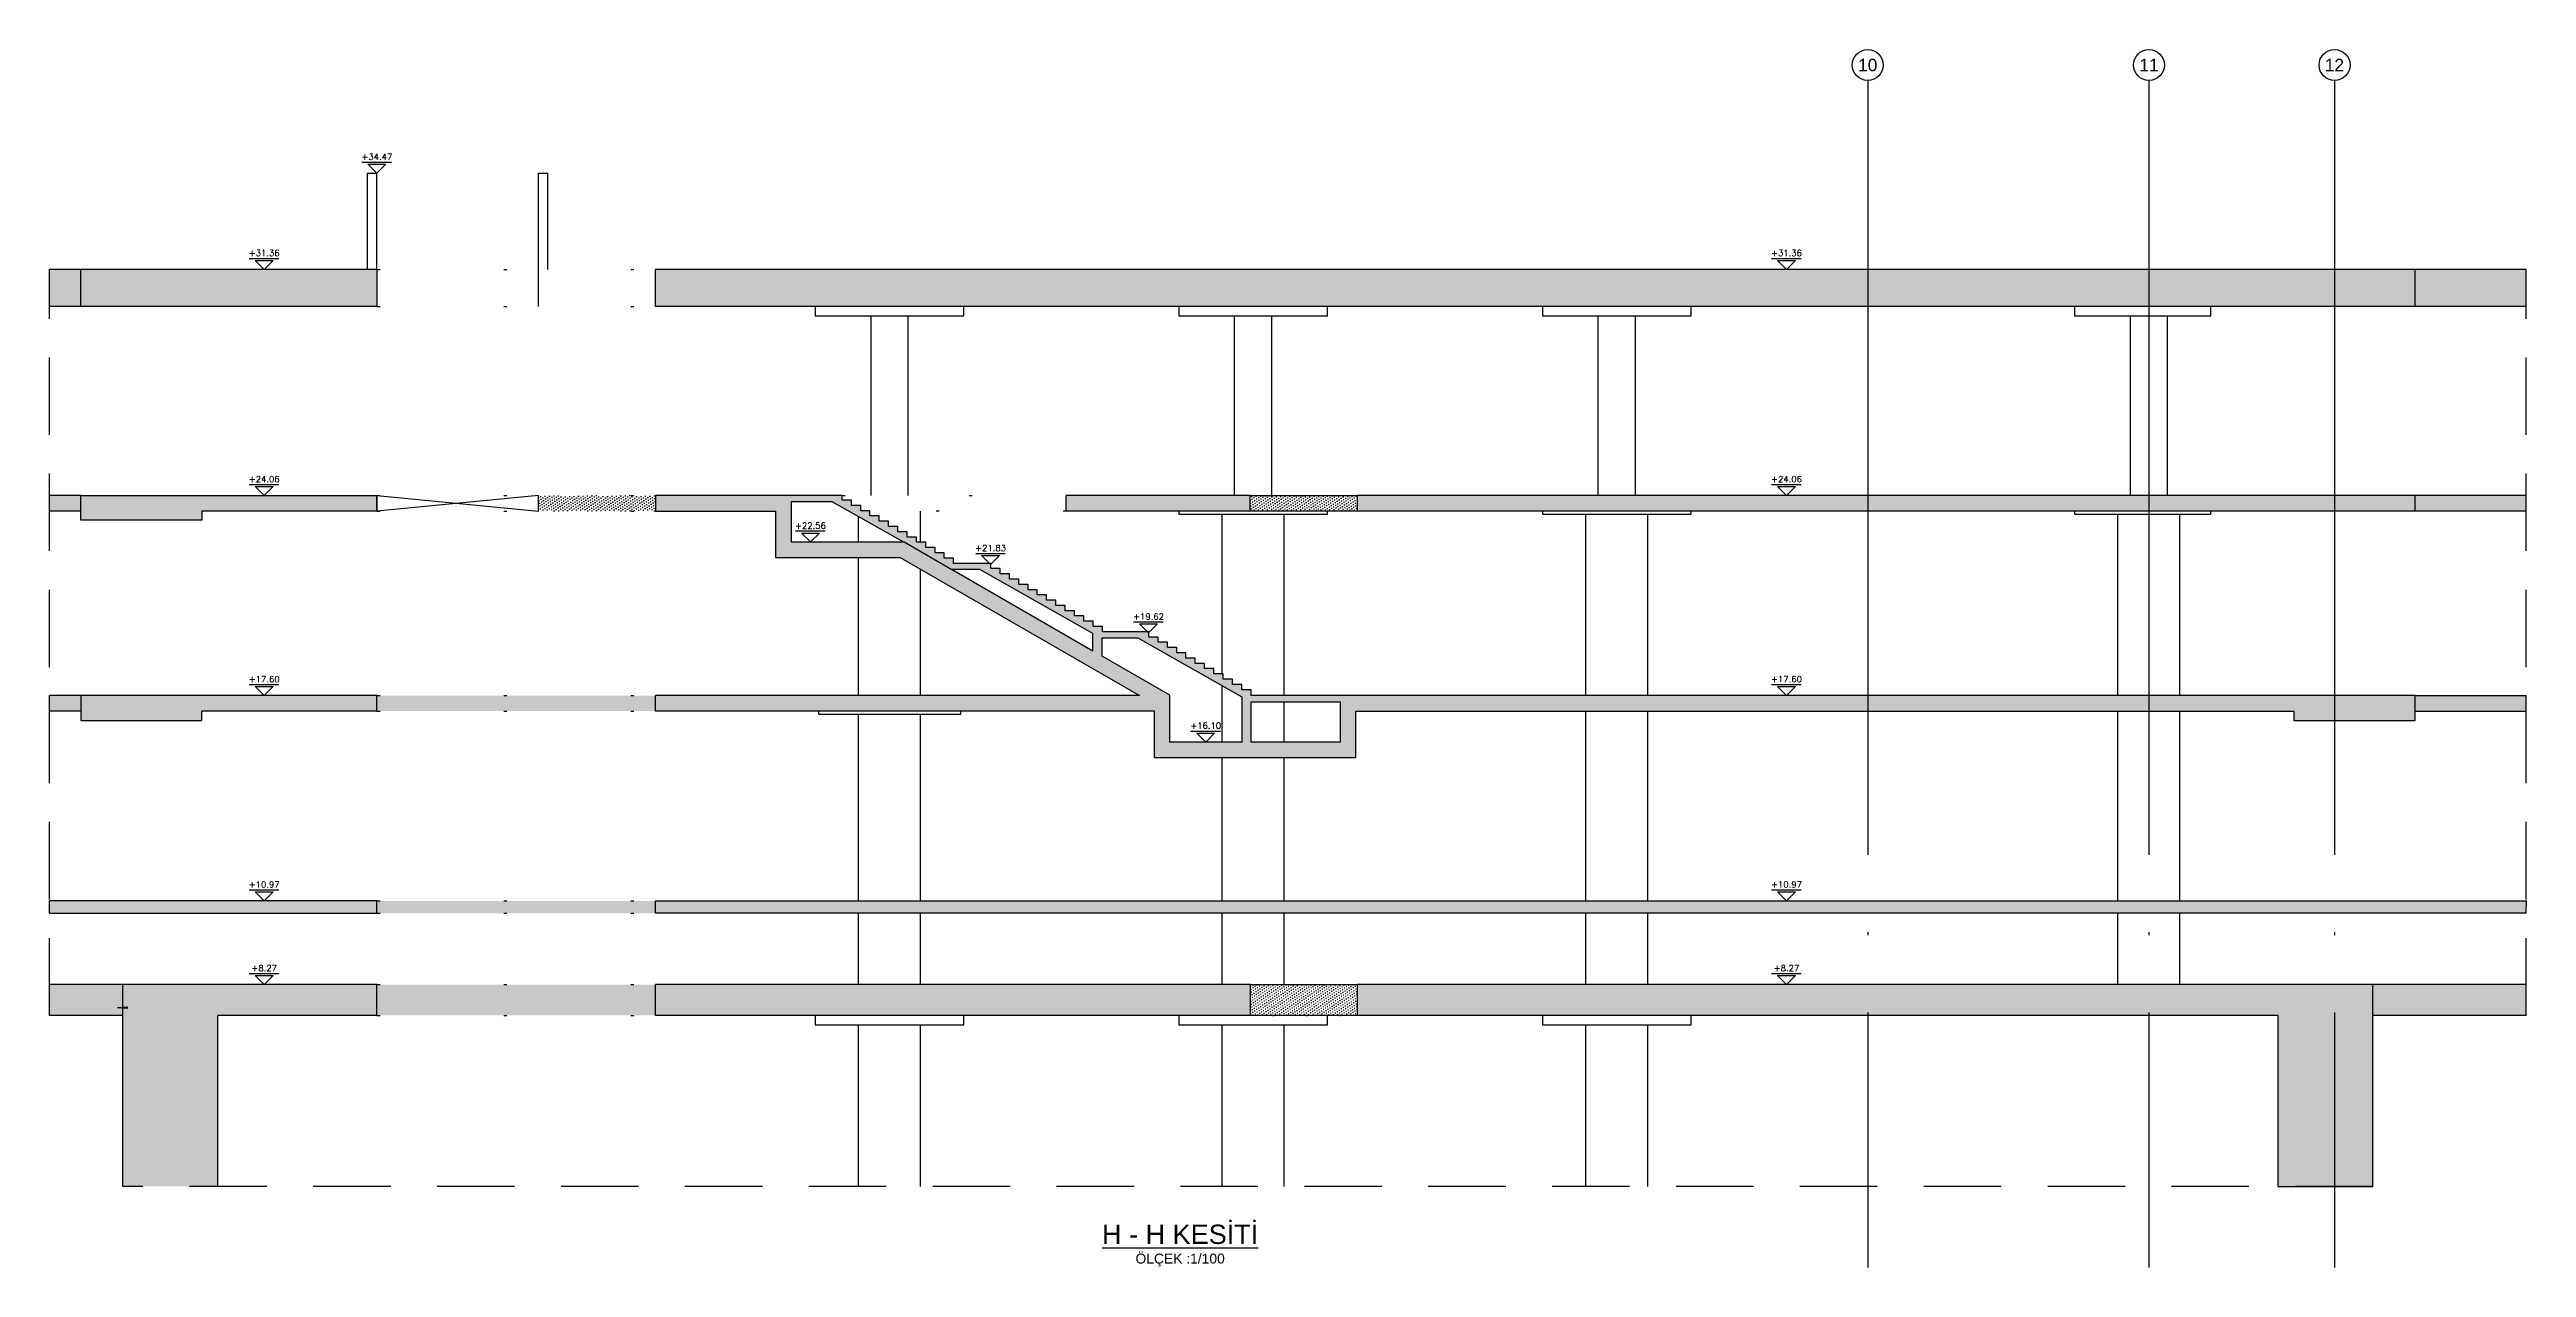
# Model space of a CAD drawing. Header units: millimetres. Extents: x 400408 to 401363, y 4543987 to 4544157.
# Drawn here: x 401201.3 to 401281.3, y 4544029.1 to 4544068.4 of the extents above; entities that cross this region are included whole.
import ezdxf
from ezdxf.enums import TextEntityAlignment as Align

# ---------------------------------------------------------------- set-up
doc = ezdxf.new("R2010")
doc.units = ezdxf.units.MM
for name, pattern in [('ACAD_ISO05W100', [33, 24, -3, 0, -3, 0, -3]), ('AKS', [3, 2.5, -0.25, 0, -0.25]), ('CIZGI', [0.4, 0.25, -0.15]), ('CONTINU', [0]), ('Dot', [4, 0, -4]), ('HIDDEN', [0.375, 0.25, -0.125])]:
    doc.linetypes.add(name, pattern=pattern)
for name, color, linetype in [('aks prota', 2, 'AKS'), ('caks prota', 4, 'Continuous'), ('görünüş prota', 4, 'Continuous'), ('iderzi_PROTA', 3, 'Continuous'), ('kesik prota', 2, 'CIZGI'), ('kesit prota', 1, 'Continuous'), ('kesit tarama prota', 252, 'Continuous'), ('kolon tarama prota', 252, 'Continuous'), ('kot prota', 4, 'Continuous'), ('PRT-CST-rc_level', 6, 'Continuous'), ('PRT-CST-rc_levermark', 4, 'Continuous'), ('st_s_su tutucu', 2, 'Continuous'), ('st_s_ölçü', 4, 'Continuous'), ('t35 prota', 3, 'Continuous'), ('taks prota', 7, 'Continuous'), ('tplan prota', 7, 'Continuous')]:
    doc.layers.add(name, color=color, linetype=linetype)
doc.styles.add('Arial', font='Arial.ttf')
doc.styles.add('OLCU', font='romanstw.shx')
doc.styles.add('TAKS', font='Arial Unicode.ttf')
pattern_1 = [(36, (401042.08825, 4543716.50531), (-0.014547592, 0.087543451), [0, -0.079375])]

msp = doc.modelspace()

# ---------------------------------------------------------------- texts
at = {"layer": 't35 prota', "style": 'Arial'}
msp.add_text('ÖLÇEK :1/100', height=0.32, rotation=0.01179, dxfattribs=at).set_placement((401237.821, 4544029.343), align=Align.MIDDLE)
at = {"layer": 'taks prota', "style": 'TAKS'}
for s, p in [('10', (401260.022, 4544067.899)), ('11', (401269.102, 4544067.899)), ('12', (401275.091, 4544067.899))]:
    msp.add_text(s, height=0.4, dxfattribs=at).set_placement(p, align=Align.MIDDLE_CENTER)
at = {"layer": 'tplan prota', "style": 'Arial'}
msp.add_text('%%UH - H KESİTİ', height=0.625, rotation=0.01179, dxfattribs=at).set_placement((401237.821, 4544030.218), align=Align.MIDDLE)

# ---------------------------------------------------------------- blocks, each defined once
blk = doc.blocks.new('KOTK5')
at = {"layer": 'PRT-CST-rc_levermark'}
blk.add_line((217, 160), (-213, 160), dxfattribs=at)
blk.add_lwpolyline([(130, 130), (-130, 130), (0, 0)], close=True, dxfattribs=at)
at = {"layer": 'PRT-CST-rc_level', "style": 'OLCU'}
blk.add_attdef('000.00', text='', height=90, dxfattribs=at).set_placement((0, 193), align=Align.CENTER)
blk = doc.blocks.new('D')
at = {"layer": 'st_s_su tutucu', "linetype": 'CONTINU', "ltscale": 0.2}
for p, q in [((-39988, 52508), (-39993, 52508)), ((-39993, 52508), (-39993, 52507)), ((-39993, 52507), (-39991, 52506)), ((-39991, 52499), (-39992, 52499)), ((-39992, 52499), (-39992, 52498)), ((-39992, 52498), (-39991, 52498)), ((-39991, 52489), (-39992, 52489)), ((-39992, 52489), (-39992, 52488)), ((-39992, 52488), (-39991, 52488)), ((-39991, 52479), (-39992, 52479)), ((-39992, 52479), (-39992, 52478)), ((-39992, 52478), (-39991, 52478)), ((-39992, 52468), (-39992, 52469)), ((-39992, 52469), (-39991, 52469)), ((-39991, 52468), (-39992, 52468)), ((-39991, 52506), (-39991, 52499)), ((-39991, 52498), (-39991, 52489)), ((-39991, 52488), (-39991, 52479)), ((-39991, 52469), (-39991, 52478)), ((-39991, 52459), (-39991, 52468)), ((-39990, 52506), (-39988, 52507)), ((-39990, 52499), (-39990, 52506)), ((-39989, 52499), (-39990, 52499)), ((-39990, 52489), (-39990, 52498)), ((-39990, 52498), (-39989, 52498)), ((-39989, 52489), (-39990, 52489)), ((-39990, 52479), (-39990, 52488)), ((-39990, 52488), (-39989, 52488)), ((-39989, 52479), (-39990, 52479)), ((-39990, 52478), (-39989, 52478)), ((-39990, 52478), (-39990, 52469)), ((-39990, 52469), (-39989, 52469)), ((-39989, 52468), (-39990, 52468)), ((-39990, 52468), (-39990, 52459)), ((-39989, 52498), (-39989, 52499)), ((-39989, 52488), (-39989, 52489)), ((-39989, 52478), (-39989, 52479)), ((-39989, 52469), (-39989, 52468)), ((-39988, 52507), (-39988, 52508)), ((-39993, 52449), (-39991, 52450)), ((-39993, 52448), (-39993, 52449)), ((-39988, 52448), (-39993, 52448)), ((-39992, 52458), (-39992, 52459)), ((-39992, 52459), (-39991, 52459)), ((-39991, 52458), (-39992, 52458)), ((-39991, 52450), (-39991, 52458)), ((-39990, 52459), (-39989, 52459)), ((-39989, 52458), (-39990, 52458)), ((-39990, 52458), (-39990, 52450)), ((-39990, 52450), (-39988, 52449)), ((-39989, 52459), (-39989, 52458)), ((-39988, 52449), (-39988, 52448))]:
    blk.add_line(p, q, dxfattribs=at)

# ---------------------------------------------------------------- hatches: boundary and pattern name
at = {"layer": 'kesit tarama prota'}
h = msp.add_hatch(color=256, dxfattribs=at)
h.dxf.hatch_style = 1
h.paths.add_polyline_path([(401202.329, 4544061.297), (401201.317, 4544061.297), (401201.317, 4544060.097), (401202.329, 4544060.097)])
h.paths.add_polyline_path([(401211.887, 4544061.297), (401202.329, 4544061.297), (401202.329, 4544060.097), (401211.887, 4544060.097)])
h = msp.add_hatch(color=256, dxfattribs=at)
h.dxf.hatch_style = 1
h.paths.add_polyline_path([(401277.693, 4544061.297), (401220.887, 4544061.297), (401220.887, 4544060.097), (401277.693, 4544060.097)])
h = msp.add_hatch(color=256, dxfattribs=at)
h.dxf.hatch_style = 1
h.paths.add_polyline_path([(401281.286, 4544061.297), (401277.693, 4544061.297), (401277.693, 4544060.097), (401281.286, 4544060.097)])
h = msp.add_hatch(color=256, dxfattribs=at)
h.dxf.hatch_style = 1
h.paths.add_polyline_path([(401202.326, 4544053.997), (401201.317, 4544053.997), (401201.317, 4544053.497), (401202.326, 4544053.497)])
h.paths.add_polyline_path([(401211.887, 4544053.997), (401202.326, 4544053.997), (401202.326, 4544053.197), (401206.239, 4544053.197), (401206.239, 4544053.497), (401211.887, 4544053.497)])
h = msp.add_hatch(dxfattribs=at)
h.set_pattern_fill('DOTS', color=2, scale=0.05, angle=36)
h.set_pattern_definition(pattern_1)
h.paths.add_polyline_path([(401220.887, 4544053.997), (401217.107, 4544053.997), (401217.107, 4544053.497), (401220.887, 4544053.497)])
h = msp.add_hatch(color=256, dxfattribs=at)
h.dxf.hatch_style = 1
h.paths.add_polyline_path([(401277.693, 4544047.537), (401240.11, 4544047.537), (401240.11, 4544047.727), (401239.81, 4544047.727), (401239.81, 4544047.897), (401239.51, 4544047.897), (401239.51, 4544048.067), (401239.21, 4544048.067), (401239.21, 4544048.237), (401238.91, 4544048.237), (401238.91, 4544048.407), (401238.61, 4544048.407), (401238.61, 4544048.577), (401238.31, 4544048.577), (401238.31, 4544048.747), (401238.01, 4544048.747), (401238.01, 4544048.917), (401237.71, 4544048.917), (401237.71, 4544049.087), (401237.41, 4544049.087), (401237.41, 4544049.257), (401237.11, 4544049.257), (401237.11, 4544049.427), (401236.81, 4544049.427), (401236.81, 4544049.597), (401235.31, 4544049.597), (401235.31, 4544049.767), (401235.01, 4544049.767), (401235.01, 4544049.937), (401234.71, 4544049.937), (401234.71, 4544050.107), (401234.41, 4544050.107), (401234.41, 4544050.277), (401234.11, 4544050.277), (401234.11, 4544050.447), (401233.81, 4544050.447), (401233.81, 4544050.617), (401233.51, 4544050.617), (401233.51, 4544050.787), (401233.21, 4544050.787), (401233.21, 4544050.957), (401232.91, 4544050.957), (401232.91, 4544051.127), (401232.61, 4544051.127), (401232.61, 4544051.297), (401232.31, 4544051.297), (401232.31, 4544051.467), (401232.01, 4544051.467), (401232.01, 4544051.637), (401231.71, 4544051.637), (401231.71, 4544051.807), (401230.507, 4544051.807), (401230.507, 4544051.977), (401230.207, 4544051.977), (401230.207, 4544052.147), (401229.907, 4544052.147), (401229.907, 4544052.317), (401229.607, 4544052.317), (401229.607, 4544052.487), (401229.307, 4544052.487), (401229.307, 4544052.657), (401229.007, 4544052.657), (401229.007, 4544052.827), (401228.707, 4544052.827), (401228.707, 4544052.997), (401228.407, 4544052.997), (401228.407, 4544053.167), (401228.107, 4544053.167), (401228.107, 4544053.337), (401227.807, 4544053.337), (401227.807, 4544053.507), (401227.507, 4544053.507), (401227.507, 4544053.677), (401227.207, 4544053.677), (401227.207, 4544053.847), (401226.907, 4544053.847), (401226.907, 4544053.997), (401220.887, 4544053.997), (401220.887, 4544053.497), (401224.758, 4544053.497), (401224.758, 4544051.997), (401228.781, 4544051.997), (401236.506, 4544047.537), (401220.887, 4544047.537), (401220.887, 4544047.037), (401236.993, 4544047.037), (401236.993, 4544045.537), (401243.493, 4544045.537), (401243.493, 4544047.037), (401273.78, 4544047.037), (401273.78, 4544046.737), (401277.693, 4544046.737)])
h.paths.add_polyline_path([(401230.457, 4544051.607), (401231.357, 4544051.607), (401235.002, 4544049.542), (401235.002, 4544048.983)], flags=16)
h.paths.add_polyline_path([(401235.302, 4544048.81), (401235.302, 4544049.397), (401236.457, 4544049.397), (401239.81, 4544047.497), (401239.81, 4544046.037), (401237.493, 4544046.037), (401237.493, 4544047.545)], flags=16)
h.paths.add_polyline_path([(401240.11, 4544047.337), (401242.993, 4544047.337), (401242.993, 4544046.037), (401240.11, 4544046.037)], flags=16)
h.paths.add_polyline_path([(401228.884, 4544052.497), (401225.258, 4544052.497), (401225.258, 4544053.797), (401226.59, 4544053.797)], flags=16)
h = msp.add_hatch(color=256, dxfattribs=at)
h.dxf.hatch_style = 1
h.paths.add_polyline_path([(401240.08, 4544053.997), (401234.14, 4544053.997), (401234.14, 4544053.497), (401240.08, 4544053.497)])
h.paths.add_polyline_path([(401277.693, 4544053.997), (401243.55, 4544053.997), (401243.55, 4544053.497), (401277.693, 4544053.497)])
h = msp.add_hatch(dxfattribs=at)
h.set_pattern_fill('DOTS', color=2, scale=0.05, angle=36)
h.set_pattern_definition(pattern_1)
h.paths.add_polyline_path([(401243.55, 4544053.997), (401240.08, 4544053.997), (401240.08, 4544053.497), (401243.55, 4544053.497)])
h = msp.add_hatch(color=256, dxfattribs=at)
h.dxf.hatch_style = 1
h.paths.add_polyline_path([(401281.286, 4544053.997), (401277.693, 4544053.997), (401277.693, 4544053.497), (401281.286, 4544053.497)])
h = msp.add_hatch(color=256, dxfattribs=at)
h.dxf.hatch_style = 1
h.paths.add_polyline_path([(401202.326, 4544047.537), (401201.317, 4544047.537), (401201.317, 4544047.037), (401202.326, 4544047.037)])
h.paths.add_polyline_path([(401211.887, 4544047.537), (401202.326, 4544047.537), (401202.326, 4544046.737), (401206.239, 4544046.737), (401206.239, 4544047.037), (401211.887, 4544047.037)])
h = msp.add_hatch(dxfattribs=at)
h.set_pattern_fill('DOTS', color=2, scale=0.05, angle=36)
h.set_pattern_definition(pattern_1)
h.paths.add_polyline_path([(401220.887, 4544047.537), (401211.887, 4544047.537), (401211.887, 4544047.037), (401220.887, 4544047.037)])
h = msp.add_hatch(color=256, dxfattribs=at)
h.dxf.hatch_style = 1
h.paths.add_polyline_path([(401281.286, 4544047.537), (401277.693, 4544047.537), (401277.693, 4544047.037), (401281.286, 4544047.037)])
h = msp.add_hatch(color=256, dxfattribs=at)
h.dxf.hatch_style = 1
h.paths.add_polyline_path([(401211.887, 4544040.907), (401201.317, 4544040.907), (401201.317, 4544040.507), (401211.887, 4544040.507)])
h = msp.add_hatch(dxfattribs=at)
h.set_pattern_fill('DOTS', color=2, scale=0.05, angle=36)
h.set_pattern_definition(pattern_1)
h.paths.add_polyline_path([(401220.887, 4544040.907), (401211.887, 4544040.907), (401211.887, 4544040.507), (401220.887, 4544040.507)])
h = msp.add_hatch(color=256, dxfattribs=at)
h.dxf.hatch_style = 1
h.paths.add_polyline_path([(401281.291, 4544040.907), (401220.887, 4544040.907), (401220.887, 4544040.507), (401281.286, 4544040.507)])
h = msp.add_hatch(color=256, dxfattribs=at)
h.dxf.hatch_style = 1
h.paths.add_polyline_path([(401206.746, 4544037.207), (401211.887, 4544037.207), (401211.887, 4544038.207), (401201.317, 4544038.207), (401201.317, 4544037.207), (401203.683, 4544037.207), (401203.683, 4544031.689), (401206.746, 4544031.689)])
h = msp.add_hatch(dxfattribs=at)
h.set_pattern_fill('DOTS', color=2, scale=0.05, angle=36)
h.set_pattern_definition(pattern_1)
h.paths.add_polyline_path([(401220.887, 4544038.207), (401211.887, 4544038.207), (401211.887, 4544037.207), (401220.887, 4544037.207)])
h = msp.add_hatch(color=256, dxfattribs=at)
h.dxf.hatch_style = 1
h.paths.add_polyline_path([(401240.08, 4544038.207), (401220.887, 4544038.207), (401220.887, 4544037.207), (401240.08, 4544037.207)])
h = msp.add_hatch(dxfattribs=at)
h.set_pattern_fill('DOTS', color=2, scale=0.05, angle=36)
h.set_pattern_definition(pattern_1)
h.paths.add_polyline_path([(401243.55, 4544038.207), (401240.08, 4544038.207), (401240.08, 4544037.207), (401243.55, 4544037.207)])
h = msp.add_hatch(color=256, dxfattribs=at)
h.dxf.hatch_style = 1
h.paths.add_polyline_path([(401276.332, 4544037.207), (401281.286, 4544037.207), (401281.286, 4544038.207), (401243.55, 4544038.207), (401243.55, 4544037.207), (401273.27, 4544037.207), (401273.27, 4544031.689), (401276.332, 4544031.689)])

# ---------------------------------------------------------------- linework, layer by layer
at = {"layer": 'aks prota', "ltscale": 10}
for p, q in [((401260.022, 4544067.399), (401260.022, 4544029.07)), ((401269.102, 4544067.399), (401269.102, 4544029.07)), ((401275.094, 4544067.399), (401275.094, 4544029.07))]:
    msp.add_line(p, q, dxfattribs=at)
at = {"layer": 'caks prota', "ltscale": 0.05}
for centre in [(401260.022, 4544067.899), (401269.102, 4544067.899), (401275.094, 4544067.899)]:
    msp.add_circle(centre, 0.5, dxfattribs=at)
at = {"layer": 'görünüş prota'}
for p, q in [((401227.841, 4544053.997), (401227.841, 4544059.797)), ((401229.041, 4544053.997), (401229.041, 4544059.797)), ((401239.58, 4544053.997), (401239.58, 4544059.797)), ((401240.78, 4544053.997), (401240.78, 4544059.797)), ((401251.322, 4544053.997), (401251.322, 4544059.797)), ((401252.522, 4544053.997), (401252.522, 4544059.797)), ((401268.502, 4544053.997), (401268.502, 4544059.797)), ((401269.702, 4544053.997), (401269.702, 4544059.797)), ((401229.441, 4544052.487), (401229.441, 4544053.497)), ((401227.441, 4544052.497), (401227.441, 4544053.315)), ((401239.18, 4544048.237), (401239.18, 4544053.397)), ((401241.18, 4544047.537), (401241.18, 4544053.397)), ((401250.922, 4544047.537), (401250.922, 4544053.397)), ((401252.922, 4544047.537), (401252.922, 4544053.397)), ((401268.102, 4544047.537), (401268.102, 4544053.397)), ((401270.102, 4544047.537), (401270.102, 4544053.397)), ((401227.441, 4544047.537), (401227.441, 4544051.997)), ((401229.441, 4544047.537), (401229.441, 4544051.616)), ((401239.18, 4544046.037), (401239.18, 4544047.854)), ((401241.18, 4544046.037), (401241.18, 4544047.337)), ((401250.922, 4544040.907), (401250.922, 4544047.037)), ((401252.922, 4544040.907), (401252.922, 4544047.037)), ((401268.102, 4544040.907), (401268.102, 4544047.037)), ((401270.102, 4544040.907), (401270.102, 4544047.037)), ((401227.441, 4544040.907), (401227.441, 4544046.937)), ((401229.441, 4544040.907), (401229.441, 4544046.937)), ((401239.18, 4544040.907), (401239.18, 4544045.537)), ((401241.18, 4544040.907), (401241.18, 4544045.537)), ((401227.441, 4544038.207), (401227.441, 4544040.507)), ((401229.441, 4544038.207), (401229.441, 4544040.507)), ((401239.18, 4544038.207), (401239.18, 4544040.507)), ((401241.18, 4544038.207), (401241.18, 4544040.507)), ((401250.922, 4544038.207), (401250.922, 4544040.507)), ((401252.922, 4544038.207), (401252.922, 4544040.507)), ((401268.102, 4544038.207), (401268.102, 4544040.507)), ((401270.102, 4544038.207), (401270.102, 4544040.507)), ((401227.441, 4544031.689), (401227.441, 4544036.907)), ((401229.441, 4544031.689), (401229.441, 4544036.907)), ((401239.18, 4544031.689), (401239.18, 4544036.907)), ((401241.18, 4544031.689), (401241.18, 4544036.907)), ((401250.922, 4544031.689), (401250.922, 4544036.907)), ((401252.922, 4544031.689), (401252.922, 4544036.907))]:
    msp.add_line(p, q, dxfattribs=at)
for points in [[(401211.587, 4544061.297), (401211.587, 4544064.407)], [(401211.587, 4544064.407), (401211.887, 4544064.407)], [(401211.887, 4544061.297), (401211.887, 4544064.407)], [(401217.107, 4544060.097), (401217.107, 4544064.407)], [(401217.107, 4544064.407), (401217.407, 4544064.407)], [(401217.407, 4544061.297), (401217.407, 4544064.407)], [(401226.041, 4544060.097), (401226.041, 4544059.797), (401230.841, 4544059.797), (401230.841, 4544060.097)], [(401237.78, 4544060.097), (401237.78, 4544059.797), (401242.58, 4544059.797), (401242.58, 4544060.097)], [(401249.519, 4544060.097), (401249.519, 4544059.797), (401254.319, 4544059.797), (401254.319, 4544060.097)], [(401266.698, 4544060.097), (401266.698, 4544059.797), (401271.098, 4544059.797), (401271.098, 4544060.097)], [(401237.78, 4544053.497), (401237.78, 4544053.397), (401242.58, 4544053.397), (401242.58, 4544053.497)], [(401240.08, 4544053.997), (401243.55, 4544053.997)], [(401243.55, 4544053.497), (401240.08, 4544053.497)], [(401249.519, 4544053.497), (401249.519, 4544053.397), (401254.319, 4544053.397), (401254.319, 4544053.497)], [(401266.698, 4544053.497), (401266.698, 4544053.397), (401271.098, 4544053.397), (401271.098, 4544053.497)], [(401226.141, 4544047.037), (401226.141, 4544046.937), (401230.741, 4544046.937), (401230.741, 4544047.037)], [(401240.08, 4544038.207), (401243.55, 4544038.207)], [(401226.041, 4544037.207), (401226.041, 4544036.907), (401230.841, 4544036.907), (401230.841, 4544037.207)], [(401237.78, 4544037.207), (401237.78, 4544036.907), (401242.58, 4544036.907), (401242.58, 4544037.207)], [(401243.55, 4544037.207), (401240.08, 4544037.207)], [(401249.521, 4544037.207), (401249.521, 4544036.907), (401254.321, 4544036.907), (401254.321, 4544037.207)]]:
    msp.add_lwpolyline(points, dxfattribs=at)
at = {"layer": 'görünüş prota', "color": 4, "linetype": 'Dot'}
for points in [[(401211.887, 4544061.297), (401220.887, 4544061.297)], [(401211.887, 4544060.097), (401220.887, 4544060.097)], [(401211.887, 4544053.997), (401220.887, 4544053.997)], [(401211.887, 4544053.497), (401220.887, 4544053.497)], [(401226.907, 4544053.997), (401234.14, 4544053.997)], [(401234.14, 4544053.497), (401227.807, 4544053.497)], [(401211.887, 4544047.537), (401220.887, 4544047.537)], [(401211.887, 4544047.037), (401220.887, 4544047.037)], [(401211.887, 4544040.907), (401220.887, 4544040.907)], [(401211.887, 4544040.507), (401220.887, 4544040.507)], [(401211.887, 4544038.207), (401220.887, 4544038.207)], [(401211.887, 4544037.207), (401220.887, 4544037.207)]]:
    msp.add_lwpolyline(points, dxfattribs=at)
at = {"layer": 'iderzi_PROTA', "linetype": 'ACAD_ISO05W100', "ltscale": 2}
for p, q in [((401203.683, 4544037.207), (401203.683, 4544038.207)), ((401276.332, 4544037.207), (401276.332, 4544038.207))]:
    msp.add_line(p, q, dxfattribs=at)
at = {"layer": 'kesik prota', "ltscale": 10}
msp.add_line((401276.332, 4544031.689), (401203.683, 4544031.689), dxfattribs=at)
at = {"layer": 'kesik prota', "linetype": 'HIDDEN', "ltscale": 10}
for points in [[(401201.317, 4544037.207), (401201.317, 4544061.297)], [(401281.286, 4544037.207), (401281.286, 4544061.297)]]:
    msp.add_lwpolyline(points, dxfattribs=at)
at = {"layer": 'kesik prota', "ltscale": 10}
msp.add_lwpolyline([(401228.884, 4544052.497), (401228.915, 4544052.497), (401230.521, 4544051.57)], dxfattribs=at)
at = {"layer": 'kesit prota', "color": 1}
for p, q in [((401211.887, 4544061.297), (401201.317, 4544061.297)), ((401211.887, 4544061.297), (401211.887, 4544060.097)), ((401281.286, 4544061.297), (401220.887, 4544061.297)), ((401220.887, 4544060.097), (401220.887, 4544061.297)), ((401211.887, 4544060.097), (401201.317, 4544060.097)), ((401281.286, 4544060.097), (401220.887, 4544060.097)), ((401240.08, 4544053.997), (401234.14, 4544053.997)), ((401234.14, 4544053.497), (401234.14, 4544053.997)), ((401240.08, 4544053.497), (401234.14, 4544053.497)), ((401240.08, 4544053.497), (401240.08, 4544053.997)), ((401281.286, 4544053.997), (401243.55, 4544053.997)), ((401243.55, 4544053.497), (401243.55, 4544053.997)), ((401281.286, 4544053.497), (401243.55, 4544053.497)), ((401277.693, 4544053.497), (401277.693, 4544053.997)), ((401202.326, 4544047.537), (401201.317, 4544047.537)), ((401202.326, 4544047.037), (401201.317, 4544047.037)), ((401211.887, 4544047.037), (401206.239, 4544047.037)), ((401211.887, 4544047.037), (401211.887, 4544047.537)), ((401220.887, 4544047.037), (401220.887, 4544047.537)), ((401236.993, 4544047.037), (401220.887, 4544047.037)), ((401236.993, 4544045.537), (401236.993, 4544047.037)), ((401243.493, 4544045.537), (401243.493, 4544047.037)), ((401236.993, 4544045.537), (401243.493, 4544045.537)), ((401211.887, 4544038.207), (401201.317, 4544038.207)), ((401211.887, 4544037.207), (401211.887, 4544038.207)), ((401240.08, 4544038.207), (401220.887, 4544038.207)), ((401220.887, 4544037.207), (401220.887, 4544038.207)), ((401240.08, 4544038.207), (401240.08, 4544037.207)), ((401281.286, 4544038.207), (401243.55, 4544038.207)), ((401243.55, 4544037.207), (401243.55, 4544038.207)), ((401203.683, 4544037.207), (401201.317, 4544037.207)), ((401203.683, 4544031.689), (401203.683, 4544037.207)), ((401211.887, 4544037.207), (401206.746, 4544037.207)), ((401206.746, 4544031.689), (401206.746, 4544037.207)), ((401240.08, 4544037.207), (401220.887, 4544037.207)), ((401273.27, 4544037.207), (401243.55, 4544037.207)), ((401273.27, 4544031.689), (401273.27, 4544037.207)), ((401281.286, 4544037.207), (401276.332, 4544037.207)), ((401276.332, 4544031.689), (401276.332, 4544037.207))]:
    msp.add_line(p, q, dxfattribs=at)
at = {"layer": 'kesit prota'}
for p, q in [((401202.329, 4544060.097), (401202.329, 4544061.297)), ((401277.693, 4544060.097), (401277.693, 4544061.297))]:
    msp.add_line(p, q, dxfattribs=at)
at = {"layer": 'kesit prota', "color": 1}
for points in [[(401202.326, 4544053.997), (401201.317, 4544053.997)], [(401202.326, 4544053.497), (401201.317, 4544053.497)], [(401224.758, 4544053.497), (401224.758, 4544051.997), (401228.781, 4544051.997), (401236.506, 4544047.537), (401220.887, 4544047.537)], [(401231.357, 4544051.607), (401230.457, 4544051.607), (401235.002, 4544048.983), (401235.002, 4544049.542), (401231.357, 4544051.607)], [(401237.493, 4544047.545), (401235.302, 4544048.81), (401235.302, 4544049.397), (401236.457, 4544049.397), (401239.81, 4544047.497), (401239.81, 4544046.037)], [(401239.81, 4544046.037), (401237.493, 4544046.037), (401237.493, 4544047.537)]]:
    msp.add_lwpolyline(points, dxfattribs=at)
for points in [[(401202.326, 4544053.997), (401211.887, 4544053.997), (401211.887, 4544053.497), (401206.239, 4544053.497), (401206.239, 4544053.197), (401202.326, 4544053.197)], [(401228.884, 4544052.497), (401226.59, 4544053.797), (401225.258, 4544053.797), (401225.258, 4544052.497)], [(401240.11, 4544047.337), (401242.993, 4544047.337), (401242.993, 4544046.037), (401240.11, 4544046.037)]]:
    msp.add_lwpolyline(points, close=True, dxfattribs=at)
at = {"layer": 'kesit prota'}
for points in [[(401243.493, 4544047.037), (401273.78, 4544047.037), (401273.78, 4544046.737), (401277.693, 4544046.737), (401277.693, 4544047.537), (401240.11, 4544047.537), (401240.11, 4544047.727), (401239.81, 4544047.727), (401239.81, 4544047.897), (401239.51, 4544047.897), (401239.51, 4544048.067), (401239.21, 4544048.067), (401239.21, 4544048.237), (401238.91, 4544048.237), (401238.91, 4544048.407), (401238.61, 4544048.407), (401238.61, 4544048.577), (401238.31, 4544048.577), (401238.31, 4544048.747), (401238.01, 4544048.747), (401238.01, 4544048.917), (401237.71, 4544048.917), (401237.71, 4544049.087), (401237.41, 4544049.087), (401237.41, 4544049.257), (401237.11, 4544049.257), (401237.11, 4544049.427), (401236.81, 4544049.427), (401236.81, 4544049.597), (401235.31, 4544049.597), (401235.31, 4544049.767), (401235.01, 4544049.767), (401235.01, 4544049.937), (401234.71, 4544049.937), (401234.71, 4544050.107), (401234.41, 4544050.107), (401234.41, 4544050.277), (401234.11, 4544050.277), (401234.11, 4544050.447), (401233.81, 4544050.447), (401233.81, 4544050.617), (401233.51, 4544050.617), (401233.51, 4544050.787), (401233.21, 4544050.787), (401233.21, 4544050.957), (401232.91, 4544050.957), (401232.91, 4544051.127), (401232.61, 4544051.127), (401232.61, 4544051.297), (401232.31, 4544051.297), (401232.31, 4544051.467), (401232.01, 4544051.467), (401232.01, 4544051.637), (401231.71, 4544051.637), (401231.71, 4544051.807), (401230.507, 4544051.807), (401230.507, 4544051.977), (401230.207, 4544051.977), (401230.207, 4544052.147), (401229.907, 4544052.147), (401229.907, 4544052.317), (401229.607, 4544052.317), (401229.607, 4544052.487), (401229.307, 4544052.487), (401229.307, 4544052.657), (401229.007, 4544052.657), (401229.007, 4544052.827), (401228.707, 4544052.827), (401228.707, 4544052.997), (401228.407, 4544052.997), (401228.407, 4544053.167), (401228.107, 4544053.167), (401228.107, 4544053.337), (401227.807, 4544053.337), (401227.807, 4544053.507), (401227.507, 4544053.507), (401227.507, 4544053.677), (401227.207, 4544053.677), (401227.207, 4544053.847), (401226.907, 4544053.847), (401226.907, 4544053.997), (401220.887, 4544053.997), (401220.887, 4544053.497), (401224.758, 4544053.497)], [(401211.887, 4544047.537), (401202.326, 4544047.537), (401202.326, 4544046.737), (401206.239, 4544046.737), (401206.239, 4544047.037)], [(401277.693, 4544047.537), (401281.286, 4544047.537)], [(401277.693, 4544047.037), (401281.286, 4544047.037)], [(401201.317, 4544040.507), (401211.887, 4544040.507), (401211.887, 4544040.907), (401201.317, 4544040.907)], [(401281.286, 4544040.507), (401220.887, 4544040.507), (401220.887, 4544040.907), (401281.291, 4544040.907)], [(401281.286, 4544040.507), (401281.291, 4544040.907)], [(401281.286, 4544037.207), (401281.286, 4544038.207)]]:
    msp.add_lwpolyline(points, dxfattribs=at)
at = {"layer": 'kesit tarama prota'}
for points in [[(401201.317, 4544060.097), (401201.317, 4544061.297)], [(401281.286, 4544060.097), (401281.286, 4544061.297)], [(401201.317, 4544053.497), (401201.317, 4544053.997)], [(401281.286, 4544053.497), (401281.286, 4544053.997)], [(401201.317, 4544047.037), (401201.317, 4544047.537)], [(401281.286, 4544047.037), (401281.286, 4544047.537)], [(401201.317, 4544040.507), (401201.317, 4544040.907)], [(401273.27, 4544031.689), (401276.332, 4544031.689)]]:
    msp.add_lwpolyline(points, dxfattribs=at)
at = {"layer": 'kolon tarama prota', "color": 2}
msp.add_lwpolyline([(401211.887, 4544053.497), (401211.887, 4544053.997), (401217.107, 4544053.497), (401217.107, 4544053.997), (401211.887, 4544053.497), (401211.887, 4544053.997)], dxfattribs=at)

# ---------------------------------------------------------------- block references
at = {"layer": 'kot prota', "linetype": 'CONTINU', "ltscale": 0.1}
ref = msp.add_blockref('KOTK5', (401211.887, 4544064.407), dxfattribs=dict(at, xscale=-0.002222222222222221, yscale=0.002222222222222221, zscale=0.002222222222222222, rotation=1.399620875197627e-05))
ref.add_attrib('000.00', '+34.47', dxfattribs={"layer": 'PRT-CST-rc_level', "height": 0.2, "rotation": 0.00001, "style": 'OLCU'}).set_placement((401211.887, 4544064.836), align=Align.CENTER)
ref = msp.add_blockref('KOTK5', (401208.249, 4544061.297), dxfattribs=dict(at, xscale=-0.002222222222222222, yscale=0.002222222222222222, zscale=0.002222222222222222, rotation=359.9999999999902))
ref.add_attrib('000.00', '+31.36', dxfattribs={"layer": 'PRT-CST-rc_level', "height": 0.2, "style": 'OLCU'}).set_placement((401208.249, 4544061.726), align=Align.CENTER)
ref = msp.add_blockref('KOTK5', (401257.4, 4544061.297), dxfattribs=dict(at, xscale=-0.002222222222222222, yscale=0.002222222222222222, zscale=0.002222222222222222, rotation=359.9999999999902))
ref.add_attrib('000.00', '+31.36', dxfattribs={"layer": 'PRT-CST-rc_level', "height": 0.2, "style": 'OLCU'}).set_placement((401257.4, 4544061.726), align=Align.CENTER)
ref = msp.add_blockref('KOTK5', (401208.249, 4544053.997), dxfattribs=dict(at, xscale=-0.002222222222222222, yscale=0.002222222222222222, zscale=0.002222222222222222, rotation=359.9999999999902))
ref.add_attrib('000.00', '+24.06', dxfattribs={"layer": 'PRT-CST-rc_level', "height": 0.2, "style": 'OLCU'}).set_placement((401208.249, 4544054.426), align=Align.CENTER)
ref = msp.add_blockref('KOTK5', (401257.4, 4544053.997), dxfattribs=dict(at, xscale=-0.002222222222222222, yscale=0.002222222222222222, zscale=0.002222222222222222, rotation=359.9999999999902))
ref.add_attrib('000.00', '+24.06', dxfattribs={"layer": 'PRT-CST-rc_level', "height": 0.2, "style": 'OLCU'}).set_placement((401257.4, 4544054.426), align=Align.CENTER)
ref = msp.add_blockref('KOTK5', (401225.885, 4544052.497), dxfattribs=dict(at, xscale=-0.002222222222222222, yscale=0.002222222222222222, zscale=0.002222222222222222, rotation=359.9999999999902))
ref.add_attrib('000.00', '+22.56', dxfattribs={"layer": 'PRT-CST-rc_level', "height": 0.2, "style": 'OLCU'}).set_placement((401225.885, 4544052.926), align=Align.CENTER)
ref = msp.add_blockref('KOTK5', (401231.702, 4544051.77), dxfattribs=dict(at, xscale=-0.002222222222222222, yscale=0.002222222222222222, zscale=0.002222222222222222, rotation=359.9999999999902))
ref.add_attrib('000.00', '+21.83', dxfattribs={"layer": 'PRT-CST-rc_level', "height": 0.2, "style": 'OLCU'}).set_placement((401231.702, 4544052.199), align=Align.CENTER)
ref = msp.add_blockref('KOTK5', (401236.802, 4544049.56), dxfattribs=dict(at, xscale=-0.002222222222222222, yscale=0.002222222222222222, zscale=0.002222222222222222, rotation=359.9999999999902))
ref.add_attrib('000.00', '+19.62', dxfattribs={"layer": 'PRT-CST-rc_level', "height": 0.2, "style": 'OLCU'}).set_placement((401236.802, 4544049.989), align=Align.CENTER)
ref = msp.add_blockref('KOTK5', (401208.249, 4544047.537), dxfattribs=dict(at, xscale=-0.002222222222222222, yscale=0.002222222222222222, zscale=0.002222222222222222, rotation=359.9999999999902))
ref.add_attrib('000.00', '+17.60', dxfattribs={"layer": 'PRT-CST-rc_level', "height": 0.2, "style": 'OLCU'}).set_placement((401208.249, 4544047.966), align=Align.CENTER)
ref = msp.add_blockref('KOTK5', (401257.4, 4544047.537), dxfattribs=dict(at, xscale=-0.002222222222222222, yscale=0.002222222222222222, zscale=0.002222222222222222, rotation=359.9999999999902))
ref.add_attrib('000.00', '+17.60', dxfattribs={"layer": 'PRT-CST-rc_level', "height": 0.2, "style": 'OLCU'}).set_placement((401257.4, 4544047.966), align=Align.CENTER)
ref = msp.add_blockref('KOTK5', (401238.647, 4544046.037), dxfattribs=dict(at, xscale=-0.002222222222222222, yscale=0.002222222222222222, zscale=0.002222222222222222, rotation=359.9999999999902))
ref.add_attrib('000.00', '+16.10', dxfattribs={"layer": 'PRT-CST-rc_level', "height": 0.2, "style": 'OLCU'}).set_placement((401238.647, 4544046.466), align=Align.CENTER)
ref = msp.add_blockref('KOTK5', (401208.249, 4544040.907), dxfattribs=dict(at, xscale=-0.002222222222222222, yscale=0.002222222222222222, zscale=0.002222222222222222, rotation=359.9999999999902))
ref.add_attrib('000.00', '+10.97', dxfattribs={"layer": 'PRT-CST-rc_level', "height": 0.2, "style": 'OLCU'}).set_placement((401208.249, 4544041.336), align=Align.CENTER)
ref = msp.add_blockref('KOTK5', (401257.4, 4544040.907), dxfattribs=dict(at, xscale=-0.002222222222222222, yscale=0.002222222222222222, zscale=0.002222222222222222, rotation=359.9999999999902))
ref.add_attrib('000.00', '+10.97', dxfattribs={"layer": 'PRT-CST-rc_level', "height": 0.2, "style": 'OLCU'}).set_placement((401257.4, 4544041.336), align=Align.CENTER)
ref = msp.add_blockref('KOTK5', (401208.249, 4544038.207), dxfattribs=dict(at, xscale=-0.002222222222222222, yscale=0.002222222222222222, zscale=0.002222222222222222, rotation=359.9999999999902))
ref.add_attrib('000.00', '+8.27', dxfattribs={"layer": 'PRT-CST-rc_level', "height": 0.2, "style": 'OLCU'}).set_placement((401208.249, 4544038.636), align=Align.CENTER)
ref = msp.add_blockref('KOTK5', (401257.4, 4544038.207), dxfattribs=dict(at, xscale=-0.002222222222222222, yscale=0.002222222222222222, zscale=0.002222222222222222, rotation=359.9999999999902))
ref.add_attrib('000.00', '+8.27', dxfattribs={"layer": 'PRT-CST-rc_level', "height": 0.2, "style": 'OLCU'}).set_placement((401257.4, 4544038.636), align=Align.CENTER)
at = {"layer": 'st_s_ölçü', "xscale": 0.004999999999999998, "yscale": 0.004999999999999998, "zscale": 0.004999999999999998, "rotation": 270}
msp.add_blockref('D', (400941.292, 4543837.506), dxfattribs=at)

msp.set_redraw_order([(e.dxf.handle, doc.entitydb.next_handle()) for e in msp.query("TEXT MTEXT ATTDEF DIMENSION ARC_DIMENSION")])  # texts and dimensions are drawn at this point

doc.saveas('drawing.dxf')
